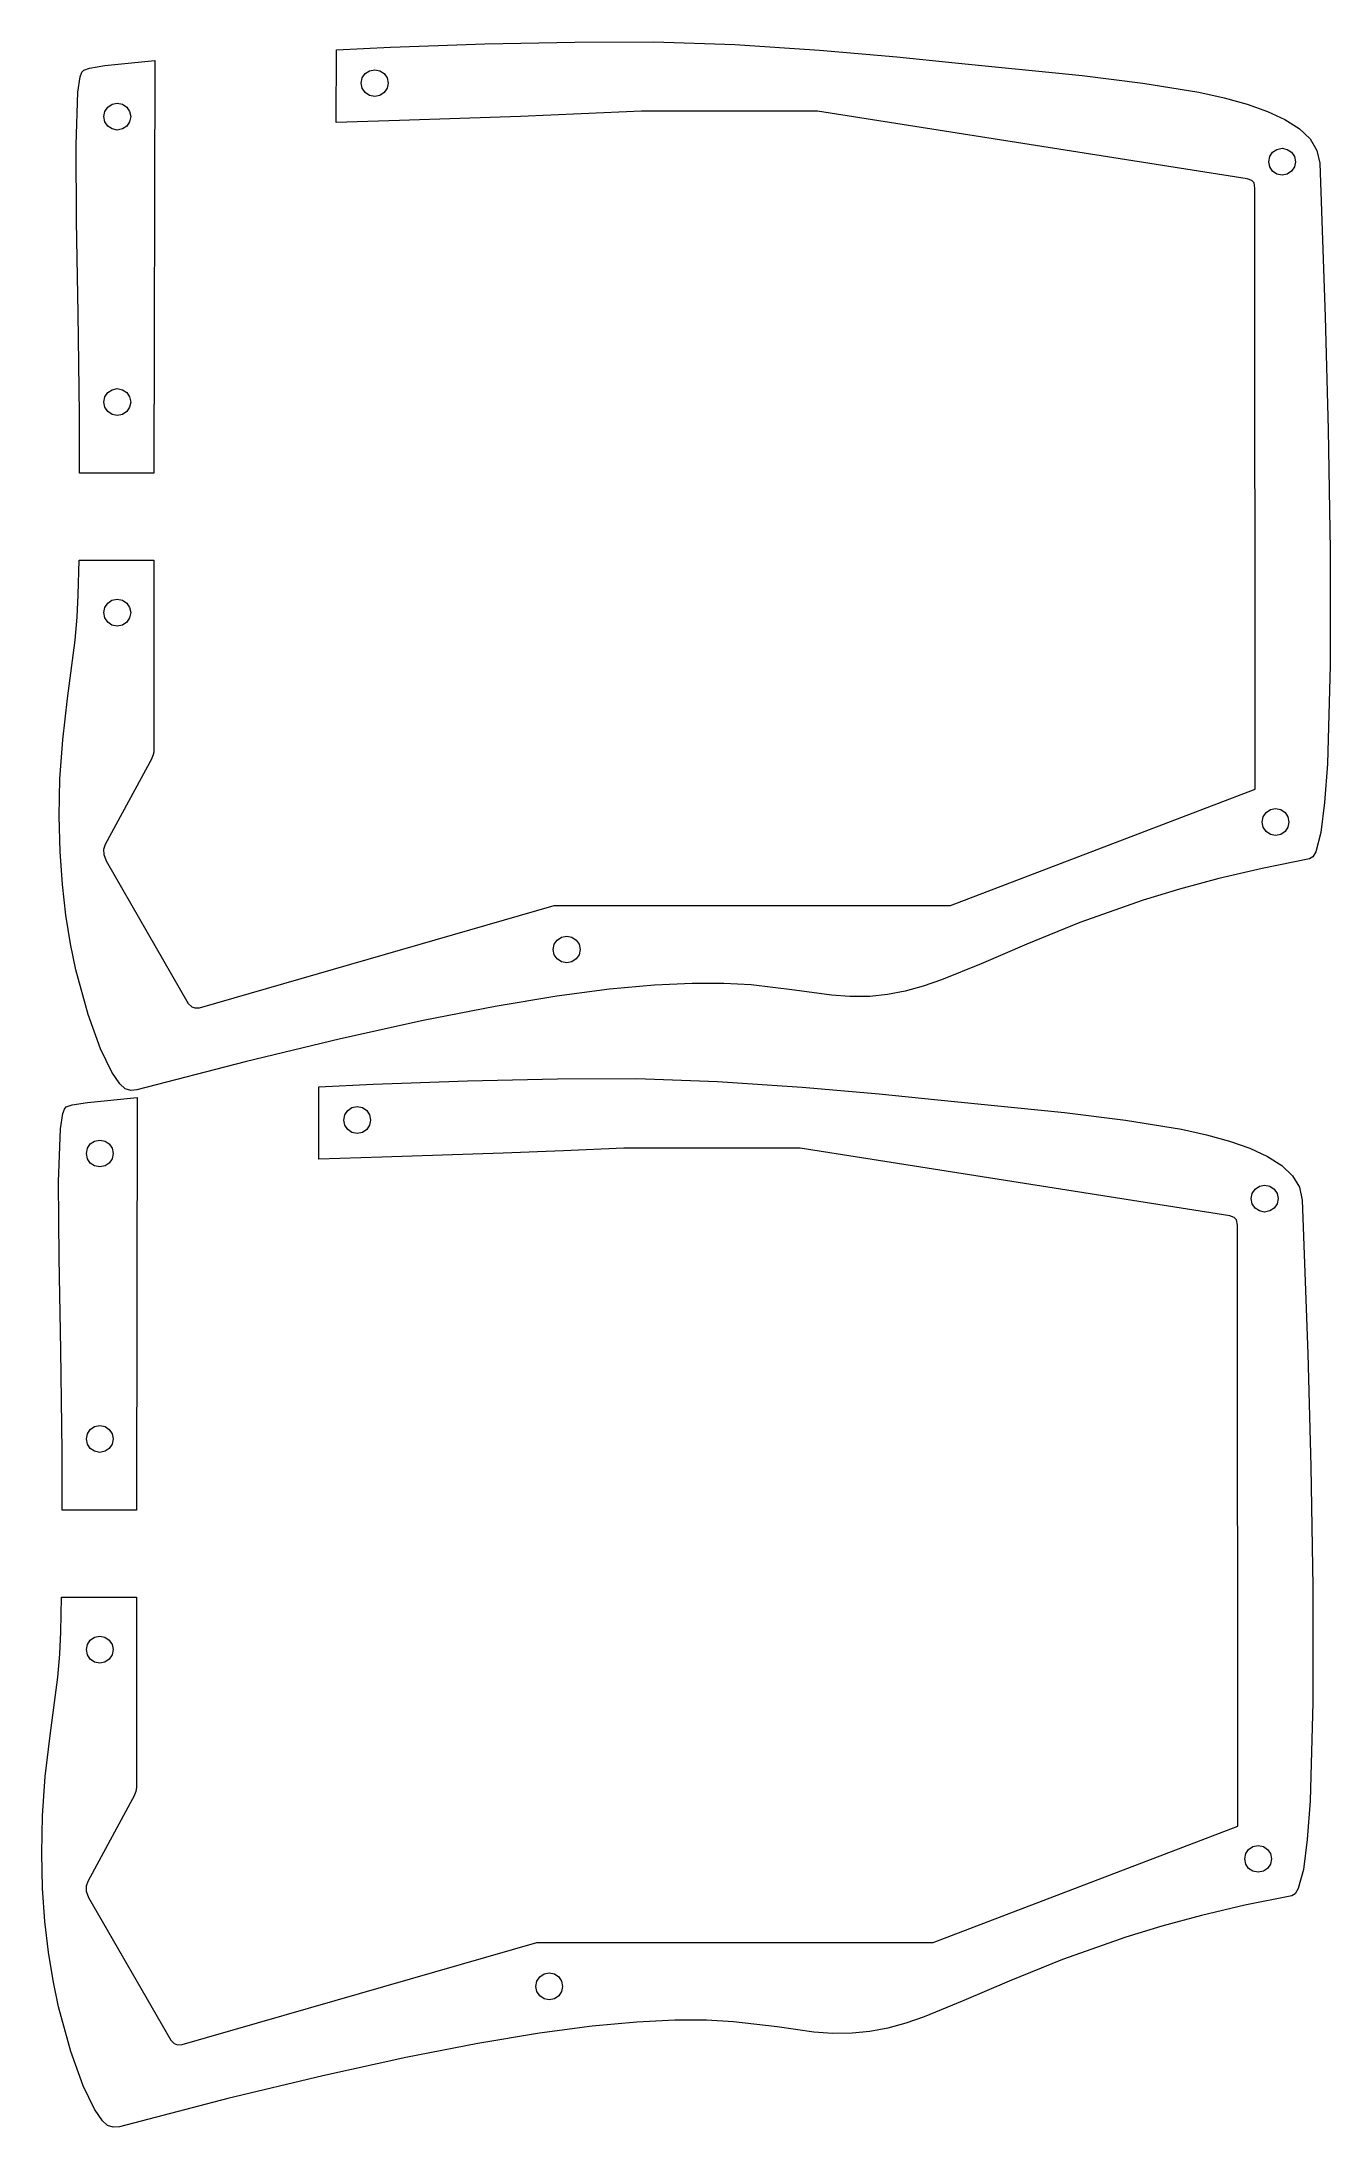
# Model space of a CAD drawing. Extents: x -219 to 329, y -29 to 491.
# Drawn here: x -25.1 to 135.5, y -28.9 to 231 of the extents above; entities that cross this region are included whole.
import ezdxf

# ---------------------------------------------------------------- set-up
doc = ezdxf.new("R2010")
doc.units = 0
doc.header["$MEASUREMENT"] = 0
doc.layers.add('Layer 1', color=7, linetype='BYLAYER', lineweight=5, true_color=0xffffff)

msp = doc.modelspace()

# ---------------------------------------------------------------- linework, layer by layer
at = {"layer": 'Layer 1'}
for p, q in [((11.61, 220.96), (11.63, 230.01)), ((11.63, 230.01), (18.39, 230.33)), ((18.39, 230.33), (24.29, 230.55)), ((18.39, 230.33), (18.39, 230.33)), ((24.29, 230.55), (30.14, 230.74)), ((30.14, 230.74), (41.35, 230.98)), ((41.35, 230.98), (51.2, 231.02)), ((51.2, 231.02), (61.29, 230.67)), ((61.29, 230.67), (71.83, 229.95)), ((71.83, 229.95), (81.44, 229.12)), ((81.44, 229.12), (88.74, 228.39)), ((-20.57, 224.74), (-20.28, 226.65)), ((-20.28, 226.65), (-20.09, 227.21)), ((-20.09, 227.21), (-19.85, 227.48)), ((-19.85, 227.48), (-19.11, 227.74)), ((-19.11, 227.74), (-17.21, 228.04)), ((-17.21, 228.04), (-11.01, 228.68)), ((-11.01, 228.68), (-11.1, 177.25)), ((14.72, 225.86), (14.85, 226.51)), ((14.85, 226.51), (15.21, 227.04)), ((15.21, 227.04), (15.75, 227.4)), ((15.75, 227.4), (16.4, 227.53)), ((16.4, 227.53), (17.05, 227.4)), ((17.05, 227.4), (17.58, 227.04)), ((17.58, 227.04), (17.94, 226.51)), ((17.94, 226.51), (18.07, 225.86)), ((88.74, 228.39), (104.53, 226.79)), ((104.53, 226.79), (112.12, 225.86)), ((-20.8, 218.17), (-20.57, 224.74)), ((14.85, 225.21), (14.72, 225.86)), ((14.72, 225.86), (14.72, 225.86)), ((15.21, 224.68), (14.85, 225.21)), ((15.75, 224.32), (15.21, 224.68)), ((16.4, 224.19), (15.75, 224.32)), ((17.05, 224.32), (16.4, 224.19)), ((17.58, 224.68), (17.05, 224.32)), ((17.94, 225.21), (17.58, 224.68)), ((18.07, 225.86), (17.94, 225.21)), ((112.12, 225.86), (119.08, 224.71)), ((119.08, 224.71), (122.22, 224.02)), ((122.22, 224.02), (125.08, 223.23)), ((-17.34, 221.68), (-17.21, 222.33)), ((-17.21, 221.03), (-17.34, 221.68)), ((-17.34, 221.68), (-17.34, 221.68)), ((-17.21, 222.33), (-16.85, 222.87)), ((-16.85, 220.5), (-17.21, 221.03)), ((-16.85, 222.87), (-16.32, 223.23)), ((-16.32, 223.23), (-15.67, 223.36)), ((-15.67, 223.36), (-15.02, 223.23)), ((-15.02, 223.23), (-14.49, 222.87)), ((-14.49, 222.87), (-14.13, 222.33)), ((-14.13, 221.03), (-14.49, 220.5)), ((-14.13, 222.33), (-14, 221.68)), ((-14, 221.68), (-14.13, 221.03)), ((19.49, 221.21), (11.61, 220.96)), ((27.03, 221.45), (19.49, 221.21)), ((34.57, 221.71), (27.03, 221.45)), ((42.11, 222.01), (34.57, 221.71)), ((49.63, 222.35), (42.11, 222.01)), ((71.58, 222.35), (49.63, 222.35)), ((125.11, 213.91), (71.58, 222.35)), ((125.08, 223.23), (127.62, 222.34)), ((127.62, 222.34), (129.81, 221.33)), ((129.81, 221.33), (131.59, 220.19)), ((-16.32, 220.14), (-16.85, 220.5)), ((-15.67, 220.01), (-16.32, 220.14)), ((-15.02, 220.14), (-15.67, 220.01)), ((-14.49, 220.5), (-15.02, 220.14)), ((131.59, 220.19), (132.94, 218.91)), ((132.94, 218.91), (133.8, 217.47)), ((-20.73, 208.67), (-20.8, 218.17)), ((127.78, 216.06), (127.91, 216.71)), ((127.91, 215.41), (127.78, 216.06)), ((127.78, 216.06), (127.78, 216.06)), ((127.91, 216.71), (128.27, 217.24)), ((128.27, 217.24), (128.8, 217.6)), ((128.8, 217.6), (129.45, 217.73)), ((129.45, 217.73), (130.1, 217.6)), ((130.1, 217.6), (130.63, 217.24)), ((130.63, 217.24), (130.99, 216.71)), ((130.99, 216.71), (131.12, 216.06)), ((131.12, 216.06), (130.99, 215.41)), ((133.8, 217.47), (134.14, 215.87)), ((134.14, 215.87), (134.83, 196.73)), ((125.68, 213.71), (125.11, 213.91)), ((125.96, 213.43), (125.68, 213.71)), ((126.07, 212.77), (125.96, 213.43)), ((128.27, 214.87), (127.91, 215.41)), ((128.8, 214.51), (128.27, 214.87)), ((129.45, 214.38), (128.8, 214.51)), ((130.1, 214.51), (129.45, 214.38)), ((130.63, 214.87), (130.1, 214.51)), ((130.99, 215.41), (130.63, 214.87)), ((126.1, 137.85), (126.07, 212.77)), ((-20.53, 197.16), (-20.73, 208.67)), ((-20.44, 190.93), (-20.53, 197.16)), ((134.83, 196.73), (135.21, 182.67)), ((-20.37, 184.54), (-20.44, 190.93)), ((-17.21, 186.76), (-16.85, 187.29)), ((-16.85, 187.29), (-16.32, 187.65)), ((-16.32, 187.65), (-15.67, 187.78)), ((-15.67, 187.78), (-15.02, 187.65)), ((-15.02, 187.65), (-14.49, 187.29)), ((-14.49, 187.29), (-14.13, 186.76)), ((-17.34, 186.11), (-17.21, 186.76)), ((-17.21, 185.46), (-17.34, 186.11)), ((-17.34, 186.11), (-17.34, 186.11)), ((-16.85, 184.92), (-17.21, 185.46)), ((-16.32, 184.56), (-16.85, 184.92)), ((-15.67, 184.43), (-16.32, 184.56)), ((-15.02, 184.56), (-15.67, 184.43)), ((-14.49, 184.92), (-15.02, 184.56)), ((-14.13, 185.46), (-14.49, 184.92)), ((-14.13, 186.76), (-14, 186.11)), ((-14, 186.11), (-14.13, 185.46)), ((-20.37, 177.25), (-20.37, 184.54)), ((135.21, 182.67), (135.45, 167.66)), ((-11.1, 177.25), (-20.37, 177.25)), ((-20.54, 162.09), (-20.42, 166.39)), ((-20.42, 166.39), (-11.1, 166.39)), ((-11.1, 166.39), (-11.1, 164.34)), ((135.45, 167.66), (135.45, 153.26)), ((-11.1, 164.34), (-11.1, 161.96)), ((-20.66, 159.29), (-20.54, 162.09)), ((-16.86, 161.04), (-16.33, 161.4)), ((-16.33, 161.4), (-15.67, 161.53)), ((-15.67, 161.53), (-15.02, 161.4)), ((-15.02, 161.4), (-14.49, 161.04)), ((-11.1, 161.96), (-11.1, 159.58)), ((-20.91, 156.43), (-20.66, 159.29)), ((-17.35, 159.86), (-17.22, 160.51)), ((-17.22, 159.2), (-17.35, 159.86)), ((-17.35, 159.86), (-17.35, 159.86)), ((-17.22, 160.51), (-16.86, 161.04)), ((-16.86, 158.67), (-17.22, 159.2)), ((-16.33, 158.31), (-16.86, 158.67)), ((-14.49, 158.67), (-15.02, 158.31)), ((-14.49, 161.04), (-14.13, 160.51)), ((-14.13, 159.2), (-14.49, 158.67)), ((-14.13, 160.51), (-14, 159.86)), ((-14, 159.86), (-14.13, 159.2)), ((-11.1, 159.58), (-11.1, 157.21)), ((-21.86, 149.15), (-20.91, 156.43)), ((-15.67, 158.18), (-16.33, 158.31)), ((-15.02, 158.31), (-15.67, 158.18)), ((-11.1, 157.21), (-11.1, 154.83)), ((-11.1, 154.83), (-11.1, 152.46)), ((-11.1, 152.46), (-11.1, 150.08)), ((135.45, 153.26), (135.1, 141.02)), ((-22.47, 144.02), (-21.86, 149.15)), ((-11.1, 150.08), (-11.1, 147.71)), ((-11.1, 147.71), (-11.1, 145.33)), ((-22.81, 139.13), (-22.47, 144.02)), ((-11.1, 145.33), (-11.1, 142.95)), ((-11.37, 141.7), (-17.17, 130.96)), ((-11.36, 141.74), (-11.37, 141.7)), ((-11.35, 141.77), (-11.36, 141.74)), ((-11.34, 141.8), (-11.35, 141.77)), ((-11.32, 141.83), (-11.34, 141.8)), ((-11.31, 141.86), (-11.32, 141.83)), ((-11.3, 141.88), (-11.31, 141.86)), ((-11.29, 141.91), (-11.3, 141.88)), ((-11.28, 141.94), (-11.29, 141.91)), ((-11.26, 141.97), (-11.28, 141.94)), ((-11.25, 142), (-11.26, 141.97)), ((-11.24, 142.03), (-11.25, 142)), ((-11.23, 142.05), (-11.24, 142.03)), ((-11.22, 142.08), (-11.23, 142.05)), ((-11.21, 142.11), (-11.22, 142.08)), ((-11.2, 142.15), (-11.21, 142.11)), ((-11.19, 142.18), (-11.2, 142.15)), ((-11.18, 142.21), (-11.19, 142.18)), ((-11.17, 142.25), (-11.18, 142.21)), ((-11.16, 142.28), (-11.17, 142.25)), ((-11.15, 142.32), (-11.16, 142.28)), ((-11.14, 142.4), (-11.15, 142.36)), ((-11.15, 142.36), (-11.15, 142.32)), ((-11.13, 142.45), (-11.14, 142.4)), ((-11.12, 142.54), (-11.13, 142.49)), ((-11.13, 142.49), (-11.13, 142.45)), ((-11.11, 142.59), (-11.12, 142.54)), ((-11.1, 142.76), (-11.11, 142.7)), ((-11.11, 142.7), (-11.11, 142.64)), ((-11.11, 142.64), (-11.11, 142.59)), ((-11.1, 142.95), (-11.1, 142.89)), ((-11.1, 142.89), (-11.1, 142.82)), ((-11.1, 142.82), (-11.1, 142.76)), ((135.1, 141.02), (134.75, 136.19)), ((-22.91, 134.49), (-22.81, 139.13)), ((88.13, 123.35), (126.1, 137.85)), ((127.45, 134.96), (127.99, 135.32)), ((127.99, 135.32), (128.64, 135.45)), ((128.64, 135.45), (129.29, 135.32)), ((129.29, 135.32), (129.82, 134.96)), ((134.75, 136.19), (134.27, 132.47)), ((-22.8, 130.11), (-22.91, 134.49)), ((126.96, 133.77), (127.1, 134.43)), ((127.1, 133.12), (126.96, 133.77)), ((126.96, 133.77), (126.96, 133.77)), ((127.1, 134.43), (127.45, 134.96)), ((127.45, 132.59), (127.1, 133.12)), ((127.99, 132.23), (127.45, 132.59)), ((129.82, 132.59), (129.29, 132.23)), ((129.82, 134.96), (130.18, 134.43)), ((130.18, 133.12), (129.82, 132.59)), ((130.18, 134.43), (130.31, 133.77)), ((130.31, 133.77), (130.18, 133.12)), ((-22.51, 125.99), (-22.8, 130.11)), ((-17.17, 130.96), (-17.37, 130.36)), ((-17.37, 130.36), (-17.36, 129.72)), ((128.64, 132.1), (127.99, 132.23)), ((129.29, 132.23), (128.64, 132.1)), ((133.64, 130.07), (133.27, 129.42)), ((134.27, 132.47), (133.64, 130.07)), ((-17.36, 129.72), (-17.07, 128.95)), ((-17.07, 128.95), (-6.82, 111.15)), ((126.97, 127.98), (121.58, 126.71)), ((132.85, 129.17), (126.97, 127.98)), ((133.27, 129.42), (132.85, 129.17)), ((-22.06, 122.15), (-22.51, 125.99)), ((116.65, 125.38), (112.15, 124.01)), ((121.58, 126.71), (116.65, 125.38)), ((-5.43, 110.62), (38.78, 123.35)), ((38.78, 123.35), (88.13, 123.35)), ((112.15, 124.01), (104.26, 121.23)), ((-21.49, 118.6), (-22.06, 122.15)), ((104.26, 121.23), (97.63, 118.54)), ((-20.82, 115.35), (-21.49, 118.6)), ((38.65, 117.88), (38.78, 118.53)), ((38.78, 117.23), (38.65, 117.88)), ((38.65, 117.88), (38.65, 117.88)), ((38.78, 118.53), (39.14, 119.06)), ((39.14, 116.7), (38.78, 117.23)), ((39.14, 119.06), (39.67, 119.42)), ((39.67, 119.42), (40.32, 119.56)), ((40.32, 119.56), (40.97, 119.42)), ((40.97, 119.42), (41.5, 119.06)), ((41.5, 119.06), (41.86, 118.53)), ((41.86, 117.23), (41.5, 116.7)), ((41.86, 118.53), (41.99, 117.88)), ((41.99, 117.88), (41.86, 117.23)), ((97.63, 118.54), (91.98, 116.1)), ((-19.3, 109.77), (-20.82, 115.35)), ((39.67, 116.34), (39.14, 116.7)), ((40.32, 116.21), (39.67, 116.34)), ((40.97, 116.34), (40.32, 116.21)), ((41.5, 116.7), (40.97, 116.34)), ((91.98, 116.1), (87.03, 114.1)), ((39.11, 112.05), (31.41, 110.77)), ((45.67, 112.92), (39.11, 112.05)), ((51.25, 113.44), (45.67, 112.92)), ((55.95, 113.66), (51.25, 113.44)), ((59.92, 113.66), (55.95, 113.66)), ((63.29, 113.47), (59.92, 113.66)), ((68.72, 112.83), (63.29, 113.47)), ((73.3, 112.19), (68.72, 112.83)), ((75.6, 112.02), (73.3, 112.19)), ((78.07, 112.04), (75.6, 112.02)), ((80.28, 112.26), (78.07, 112.04)), ((82.49, 112.69), (80.28, 112.26)), ((84.73, 113.31), (82.49, 112.69)), ((87.03, 114.1), (84.73, 113.31)), ((-17.74, 105.49), (-19.3, 109.77)), ((-6.82, 111.15), (-6.4, 110.75)), ((-6.4, 110.75), (-5.99, 110.59)), ((-5.99, 110.59), (-5.43, 110.62)), ((31.41, 110.77), (22.46, 109.02)), ((12.13, 106.75), (0.27, 103.89)), ((22.46, 109.02), (12.13, 106.75)), ((-16.35, 102.58), (-17.74, 105.49)), ((-15.36, 101.13), (-16.35, 102.58)), ((0.27, 103.89), (-13.23, 100.38)), ((22.11, 101.32), (27.97, 101.51)), ((27.97, 101.51), (39.18, 101.76)), ((39.18, 101.76), (49.03, 101.79)), ((49.03, 101.79), (59.12, 101.44)), ((59.12, 101.44), (69.66, 100.73)), ((-21.28, 98.51), (-19.38, 98.81)), ((-19.38, 98.81), (-13.18, 99.45)), ((-14.69, 100.52), (-15.36, 101.13)), ((-14, 100.32), (-14.69, 100.52)), ((-13.23, 100.38), (-14, 100.32)), ((-13.18, 99.45), (-13.27, 48.02)), ((9.44, 91.74), (9.46, 100.78)), ((9.46, 100.78), (16.22, 101.1)), ((16.22, 101.1), (22.11, 101.32)), ((16.22, 101.1), (16.22, 101.1)), ((69.66, 100.73), (79.27, 99.89)), ((79.27, 99.89), (86.57, 99.16)), ((86.57, 99.16), (102.36, 97.56)), ((-22.74, 95.51), (-22.45, 97.42)), ((-22.45, 97.42), (-22.26, 97.98)), ((-22.26, 97.98), (-22.02, 98.26)), ((-22.02, 98.26), (-21.28, 98.51)), ((12.55, 96.63), (12.68, 97.28)), ((12.68, 95.98), (12.55, 96.63)), ((12.55, 96.63), (12.55, 96.63)), ((12.68, 97.28), (13.04, 97.82)), ((13.04, 97.82), (13.57, 98.18)), ((13.57, 98.18), (14.22, 98.31)), ((14.22, 98.31), (14.88, 98.18)), ((14.88, 98.18), (15.41, 97.82)), ((15.41, 97.82), (15.77, 97.28)), ((15.77, 97.28), (15.9, 96.63)), ((15.9, 96.63), (15.77, 95.98)), ((102.36, 97.56), (109.95, 96.63)), ((109.95, 96.63), (116.91, 95.48)), ((-22.98, 88.94), (-22.74, 95.51)), ((-19.39, 93.11), (-19.03, 93.64)), ((-19.03, 93.64), (-18.49, 94)), ((-18.49, 94), (-17.84, 94.13)), ((-17.84, 94.13), (-17.19, 94)), ((-17.19, 94), (-16.66, 93.64)), ((-16.66, 93.64), (-16.3, 93.11)), ((13.04, 95.45), (12.68, 95.98)), ((13.57, 95.09), (13.04, 95.45)), ((14.22, 94.96), (13.57, 95.09)), ((14.88, 95.09), (14.22, 94.96)), ((15.41, 95.45), (14.88, 95.09)), ((15.77, 95.98), (15.41, 95.45)), ((116.91, 95.48), (120.05, 94.79)), ((120.05, 94.79), (122.91, 94)), ((122.91, 94), (125.45, 93.11)), ((-19.52, 92.46), (-19.39, 93.11)), ((-19.39, 91.8), (-19.52, 92.46)), ((-19.52, 92.46), (-19.52, 92.46)), ((-19.03, 91.27), (-19.39, 91.8)), ((-18.49, 90.91), (-19.03, 91.27)), ((-16.66, 91.27), (-17.19, 90.91)), ((-16.3, 91.8), (-16.66, 91.27)), ((-16.3, 93.11), (-16.17, 92.46)), ((-16.17, 92.46), (-16.3, 91.8)), ((17.31, 91.98), (9.44, 91.74)), ((24.86, 92.23), (17.31, 91.98)), ((32.4, 92.48), (24.86, 92.23)), ((39.94, 92.78), (32.4, 92.48)), ((47.46, 93.13), (39.94, 92.78)), ((69.41, 93.13), (47.46, 93.13)), ((122.93, 84.68), (69.41, 93.13)), ((125.45, 93.11), (127.64, 92.1)), ((127.64, 92.1), (129.42, 90.97)), ((-22.91, 79.44), (-22.98, 88.94)), ((-17.84, 90.78), (-18.49, 90.91)), ((-17.19, 90.91), (-17.84, 90.78)), ((126.63, 88.37), (127.28, 88.5)), ((127.28, 88.5), (127.93, 88.37)), ((129.42, 90.97), (130.76, 89.68)), ((130.76, 89.68), (131.63, 88.24)), ((125.6, 86.83), (125.73, 87.48)), ((125.73, 86.18), (125.6, 86.83)), ((125.6, 86.83), (125.6, 86.83)), ((125.73, 87.48), (126.09, 88.01)), ((126.09, 85.65), (125.73, 86.18)), ((126.09, 88.01), (126.63, 88.37)), ((127.93, 88.37), (128.46, 88.01)), ((128.46, 88.01), (128.82, 87.48)), ((128.82, 86.18), (128.46, 85.65)), ((128.82, 87.48), (128.95, 86.83)), ((128.95, 86.83), (128.82, 86.18)), ((131.63, 88.24), (131.97, 86.64)), ((131.97, 86.64), (132.66, 67.5)), ((123.5, 84.48), (122.93, 84.68)), ((123.79, 84.2), (123.5, 84.48)), ((123.9, 83.54), (123.79, 84.2)), ((123.93, 8.63), (123.9, 83.54)), ((126.63, 85.29), (126.09, 85.65)), ((127.28, 85.16), (126.63, 85.29)), ((127.93, 85.29), (127.28, 85.16)), ((128.46, 85.65), (127.93, 85.29)), ((-22.7, 67.93), (-22.91, 79.44)), ((-22.61, 61.71), (-22.7, 67.93)), ((132.66, 67.5), (133.03, 53.44)), ((-22.54, 55.32), (-22.61, 61.71)), ((-19.52, 56.88), (-19.39, 57.53)), ((-19.39, 57.53), (-19.03, 58.06)), ((-19.03, 58.06), (-18.49, 58.42)), ((-18.49, 58.42), (-17.84, 58.55)), ((-17.84, 58.55), (-17.19, 58.42)), ((-17.19, 58.42), (-16.66, 58.06)), ((-16.66, 58.06), (-16.3, 57.53)), ((-16.3, 57.53), (-16.17, 56.88)), ((-22.54, 48.02), (-22.54, 55.32)), ((-19.39, 56.23), (-19.52, 56.88)), ((-19.52, 56.88), (-19.52, 56.88)), ((-19.03, 55.7), (-19.39, 56.23)), ((-18.49, 55.34), (-19.03, 55.7)), ((-17.84, 55.21), (-18.49, 55.34)), ((-17.19, 55.34), (-17.84, 55.21)), ((-16.66, 55.7), (-17.19, 55.34)), ((-16.3, 56.23), (-16.66, 55.7)), ((-16.17, 56.88), (-16.3, 56.23)), ((133.03, 53.44), (133.28, 38.43)), ((-13.27, 48.02), (-22.54, 48.02)), ((-22.71, 32.86), (-22.6, 37.16)), ((-22.6, 37.16), (-13.27, 37.16)), ((-13.27, 37.16), (-13.27, 35.11)), ((133.28, 38.43), (133.28, 24.03)), ((-13.27, 35.11), (-13.27, 32.73)), ((-22.83, 30.06), (-22.71, 32.86)), ((-19.52, 30.63), (-19.39, 31.28)), ((-19.39, 31.28), (-19.03, 31.81)), ((-19.03, 31.81), (-18.5, 32.17)), ((-18.5, 32.17), (-17.85, 32.3)), ((-17.85, 32.3), (-17.2, 32.17)), ((-17.2, 32.17), (-16.66, 31.81)), ((-16.66, 31.81), (-16.3, 31.28)), ((-16.3, 31.28), (-16.17, 30.63)), ((-13.27, 32.73), (-13.27, 30.36)), ((-23.08, 27.2), (-22.83, 30.06)), ((-19.39, 29.98), (-19.52, 30.63)), ((-19.52, 30.63), (-19.52, 30.63)), ((-19.03, 29.44), (-19.39, 29.98)), ((-18.5, 29.08), (-19.03, 29.44)), ((-17.85, 28.95), (-18.5, 29.08)), ((-17.2, 29.08), (-17.85, 28.95)), ((-16.66, 29.44), (-17.2, 29.08)), ((-16.3, 29.98), (-16.66, 29.44)), ((-16.17, 30.63), (-16.3, 29.98)), ((-13.27, 30.36), (-13.27, 27.98)), ((-24.04, 19.92), (-23.08, 27.2)), ((-13.27, 27.98), (-13.27, 25.6)), ((-13.27, 25.6), (-13.27, 23.23)), ((133.28, 24.03), (132.93, 11.79)), ((-13.27, 23.23), (-13.27, 20.85)), ((-13.27, 20.85), (-13.27, 18.48)), ((-24.64, 14.79), (-24.04, 19.92)), ((-13.27, 18.48), (-13.27, 16.1)), ((-13.27, 16.1), (-13.27, 13.73)), ((-24.98, 9.9), (-24.64, 14.79)), ((-13.34, 13.02), (-13.35, 12.98)), ((-13.33, 13.06), (-13.34, 13.02)), ((-13.32, 13.13), (-13.33, 13.09)), ((-13.33, 13.09), (-13.33, 13.06)), ((-13.31, 13.17), (-13.32, 13.13)), ((-13.3, 13.22), (-13.31, 13.17)), ((-13.29, 13.31), (-13.3, 13.26)), ((-13.3, 13.26), (-13.3, 13.22)), ((-13.28, 13.42), (-13.29, 13.36)), ((-13.29, 13.36), (-13.29, 13.31)), ((-13.27, 13.59), (-13.28, 13.53)), ((-13.28, 13.53), (-13.28, 13.47)), ((-13.28, 13.47), (-13.28, 13.42)), ((-13.27, 13.73), (-13.27, 13.66)), ((-13.27, 13.66), (-13.27, 13.59)), ((-13.54, 12.48), (-19.34, 1.73)), ((-13.53, 12.51), (-13.54, 12.48)), ((-13.52, 12.54), (-13.53, 12.51)), ((-13.51, 12.57), (-13.52, 12.54)), ((-13.5, 12.6), (-13.51, 12.57)), ((-13.48, 12.63), (-13.5, 12.6)), ((-13.47, 12.66), (-13.48, 12.63)), ((-13.46, 12.68), (-13.47, 12.66)), ((-13.45, 12.71), (-13.46, 12.68)), ((-13.44, 12.74), (-13.45, 12.71)), ((-13.43, 12.77), (-13.44, 12.74)), ((-13.41, 12.8), (-13.43, 12.77)), ((-13.4, 12.83), (-13.41, 12.8)), ((-13.39, 12.86), (-13.4, 12.83)), ((-13.38, 12.89), (-13.39, 12.86)), ((-13.37, 12.92), (-13.38, 12.89)), ((-13.36, 12.95), (-13.37, 12.92)), ((-13.35, 12.98), (-13.36, 12.95)), ((132.93, 11.79), (132.58, 6.96)), ((-25.08, 5.26), (-24.98, 9.9)), ((85.96, -5.88), (123.93, 8.63)), ((-24.97, 0.88), (-25.08, 5.26)), ((124.92, 5.2), (125.28, 5.73)), ((125.28, 5.73), (125.81, 6.09)), ((125.81, 6.09), (126.47, 6.22)), ((126.47, 6.22), (127.12, 6.09)), ((127.12, 6.09), (127.65, 5.73)), ((127.65, 5.73), (128.01, 5.2)), ((132.58, 6.96), (132.1, 3.24)), ((124.79, 4.55), (124.92, 5.2)), ((124.92, 3.89), (124.79, 4.55)), ((124.79, 4.55), (124.79, 4.55)), ((125.28, 3.36), (124.92, 3.89)), ((125.81, 3), (125.28, 3.36)), ((126.47, 2.87), (125.81, 3)), ((127.12, 3), (126.47, 2.87)), ((127.65, 3.36), (127.12, 3)), ((128.01, 3.89), (127.65, 3.36)), ((128.01, 5.2), (128.14, 4.55)), ((128.14, 4.55), (128.01, 3.89)), ((132.1, 3.24), (131.47, 0.84)), ((-24.68, -3.24), (-24.97, 0.88)), ((-19.34, 1.73), (-19.54, 1.13)), ((-19.54, 1.13), (-19.54, 0.5)), ((-19.54, 0.5), (-19.24, -0.27)), ((131.1, 0.19), (130.68, -0.06)), ((131.47, 0.84), (131.1, 0.19)), ((-19.24, -0.27), (-8.99, -18.07)), ((119.41, -2.51), (114.48, -3.85)), ((124.8, -1.24), (119.41, -2.51)), ((130.68, -0.06), (124.8, -1.24)), ((-24.23, -7.07), (-24.68, -3.24)), ((114.48, -3.85), (109.97, -5.22)), ((-23.66, -10.62), (-24.23, -7.07)), ((-7.6, -18.61), (36.61, -5.88)), ((36.61, -5.88), (85.96, -5.88)), ((109.97, -5.22), (102.08, -8)), ((36.61, -10.7), (36.96, -10.16)), ((36.96, -10.16), (37.5, -9.8)), ((37.5, -9.8), (38.15, -9.67)), ((38.15, -9.67), (38.8, -9.8)), ((38.8, -9.8), (39.33, -10.16)), ((39.33, -10.16), (39.69, -10.7)), ((102.08, -8), (95.46, -10.69)), ((-22.99, -13.88), (-23.66, -10.62)), ((36.47, -11.35), (36.61, -10.7)), ((36.61, -12), (36.47, -11.35)), ((36.47, -11.35), (36.47, -11.35)), ((36.96, -12.53), (36.61, -12)), ((37.5, -12.89), (36.96, -12.53)), ((38.15, -13.02), (37.5, -12.89)), ((38.8, -12.89), (38.15, -13.02)), ((39.33, -12.53), (38.8, -12.89)), ((39.69, -12), (39.33, -12.53)), ((39.69, -10.7), (39.82, -11.35)), ((39.82, -11.35), (39.69, -12)), ((95.46, -10.69), (89.81, -13.12)), ((-21.47, -19.46), (-22.99, -13.88)), ((53.78, -15.56), (49.07, -15.79)), ((57.75, -15.57), (53.78, -15.56)), ((61.11, -15.75), (57.75, -15.57)), ((84.86, -15.13), (82.56, -15.92)), ((89.81, -13.12), (84.86, -15.13)), ((-8.99, -18.07), (-8.57, -18.48)), ((36.93, -17.18), (29.24, -18.46)), ((43.5, -16.31), (36.93, -17.18)), ((49.07, -15.79), (43.5, -16.31)), ((66.55, -16.4), (61.11, -15.75)), ((71.13, -17.04), (66.55, -16.4)), ((73.43, -17.2), (71.13, -17.04)), ((75.9, -17.19), (73.43, -17.2)), ((78.11, -16.97), (75.9, -17.19)), ((80.32, -16.54), (78.11, -16.97)), ((82.56, -15.92), (80.32, -16.54)), ((-19.91, -23.74), (-21.47, -19.46)), ((-8.57, -18.48), (-8.16, -18.64)), ((-8.16, -18.64), (-7.6, -18.61)), ((20.29, -20.2), (9.95, -22.48)), ((29.24, -18.46), (20.29, -20.2)), ((9.95, -22.48), (-1.9, -25.34)), ((-18.52, -26.64), (-19.91, -23.74)), ((-1.9, -25.34), (-15.4, -28.85)), ((-17.53, -28.1), (-18.52, -26.64)), ((-16.87, -28.7), (-17.53, -28.1)), ((-16.17, -28.91), (-16.87, -28.7)), ((-15.4, -28.85), (-16.17, -28.91))]:
    msp.add_line(p, q, dxfattribs=at)

doc.saveas('drawing.dxf')
